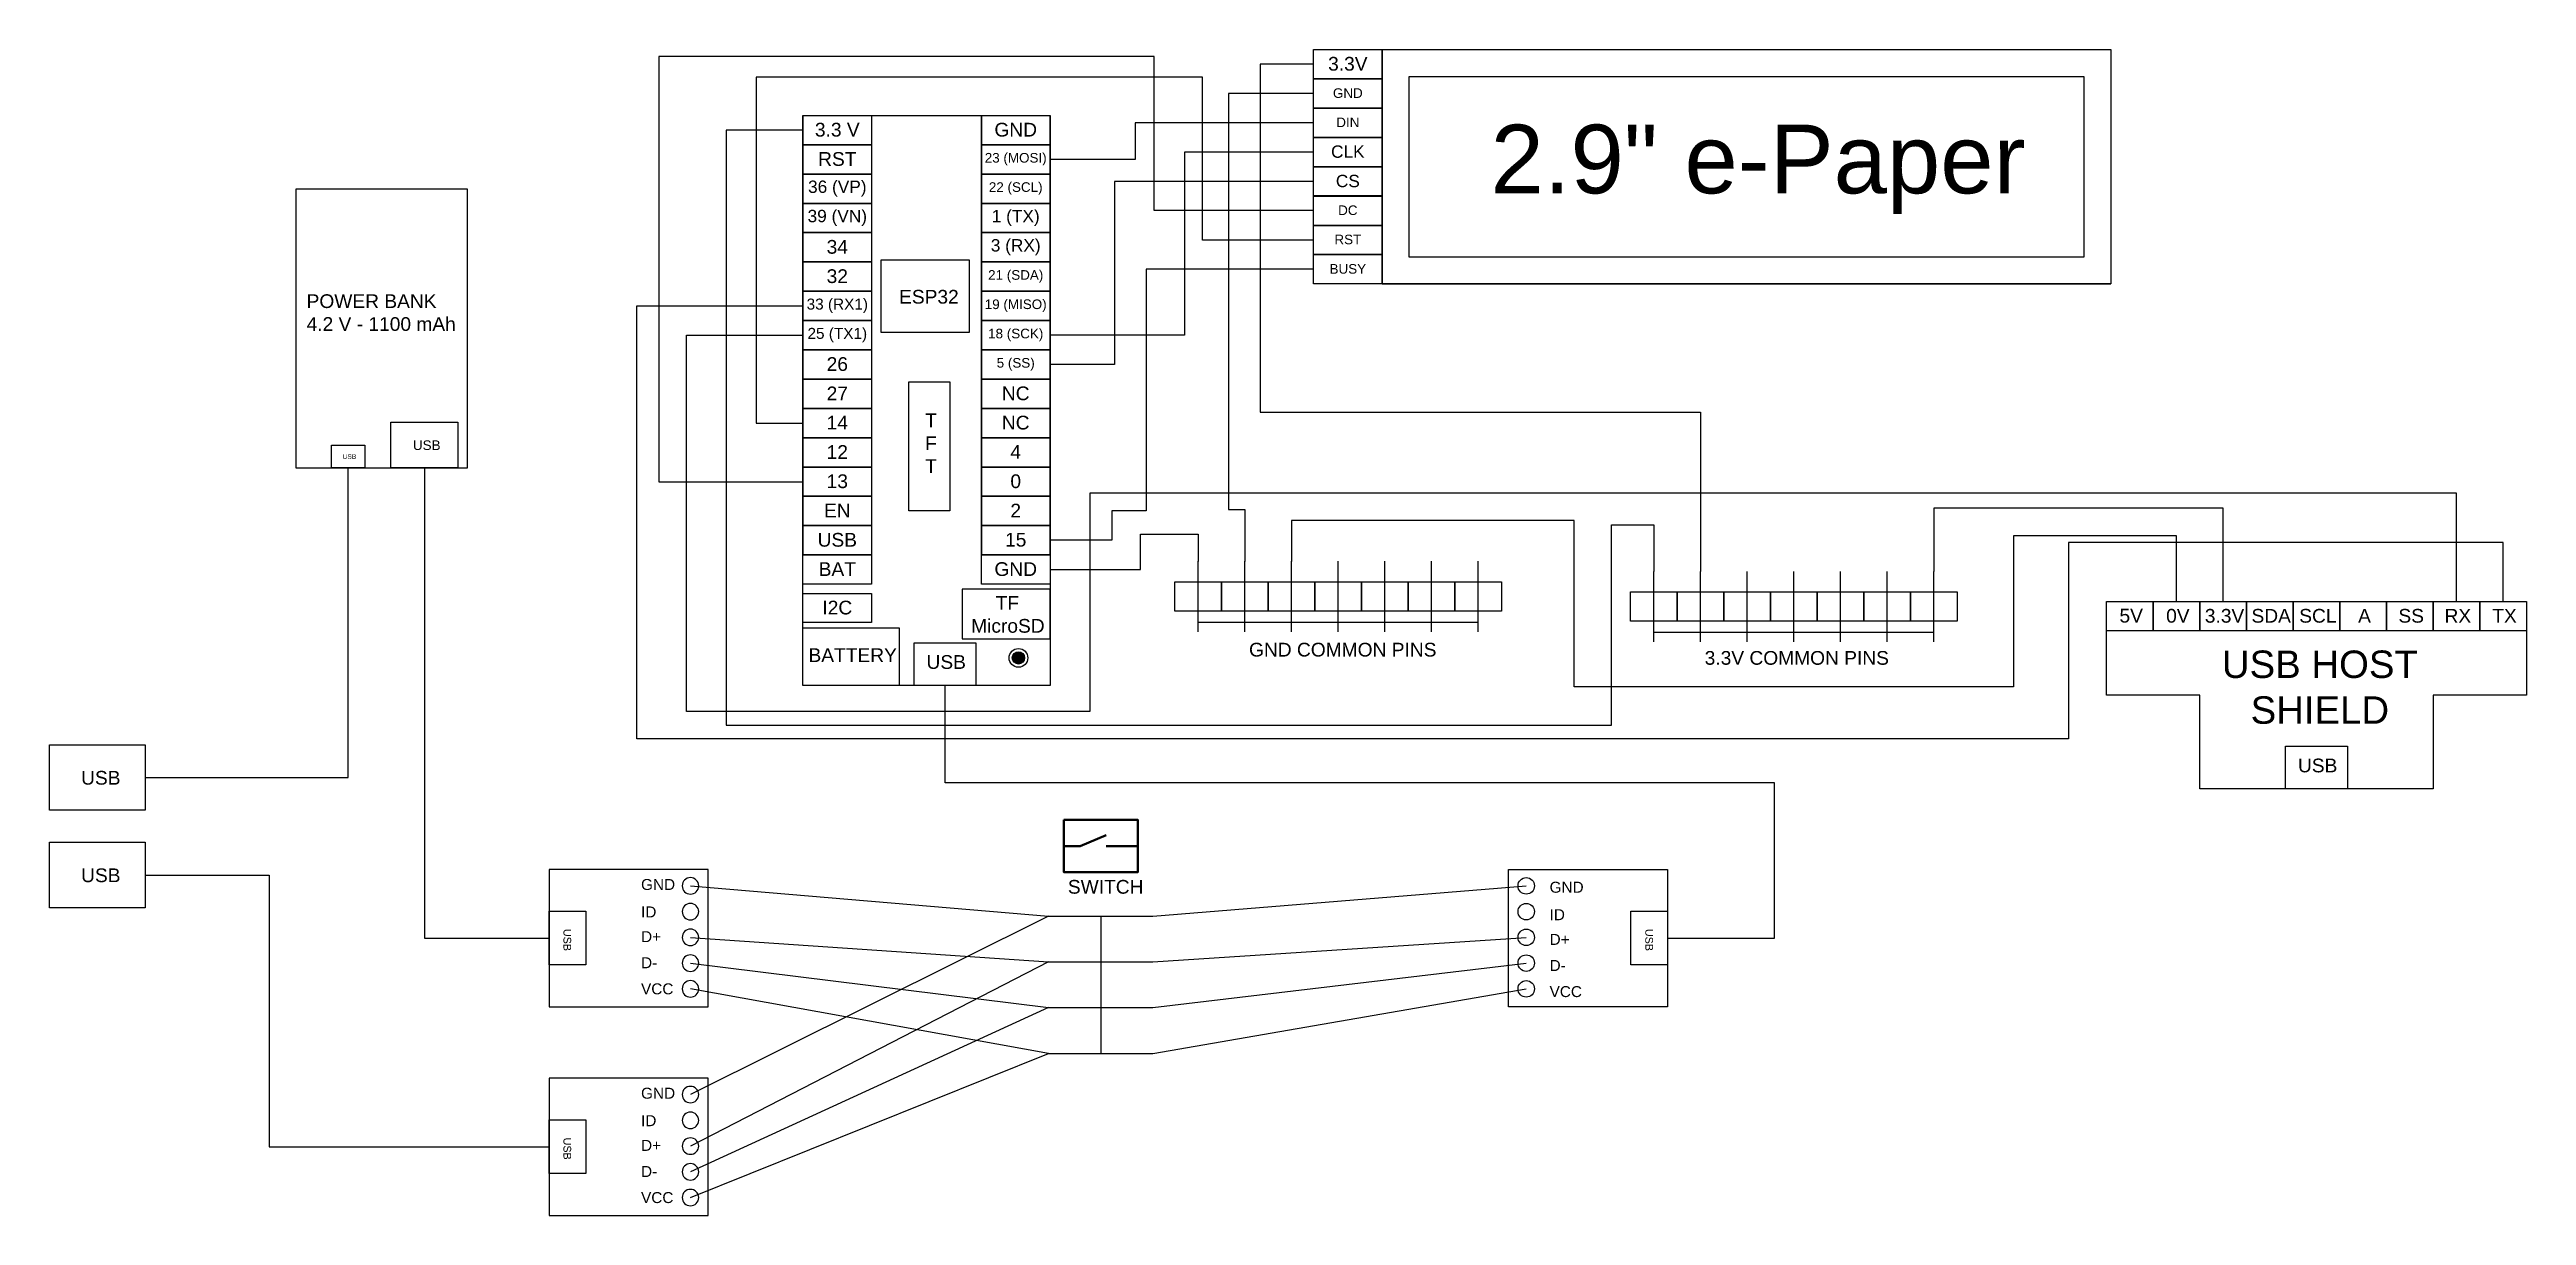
# Model space of a CAD drawing. Header units: metres. Extents: x 179 to 11979, y -3189 to 759.
# Drawn here: x 9896 to 11701, y -2943 to -2094 of the extents above; entities that cross this region are included whole.
import ezdxf
from ezdxf.enums import TextEntityAlignment as Align

# ---------------------------------------------------------------- set-up
doc = ezdxf.new("R2010")
doc.units = ezdxf.units.M
doc.header["$LTSCALE"] = 0.5
doc.layers.get('0').update_dxf_attribs({"color": 255})
doc.layers.add('COMPONENTS', color=70, linetype='Continuous')
doc.layers.add('PINS', color=255, linetype='Continuous')
doc.layers.add('WIRES', color=7, linetype='Continuous', lineweight=25)
doc.styles.get("Standard").update_dxf_attribs({"font": 'arial.ttf'})

msp = doc.modelspace()

# ---------------------------------------------------------------- texts
at = {"layer": 'COMPONENTS', "char_height": 10, "attachment_point": 1}
for s, width, insert in [('POWER BANK\\P4.2 V - 1100 mAh', 146.201, (10083.3, -2272.2)), ('GND COMMON PINS', 138.637, (10770, -2526)), ('3.3V COMMON PINS', 138.637, (11102, -2532))]:
    msp.add_mtext_dynamic_manual_height_columns(s, width=width, gutter_width=50, heights=[0], dxfattribs=dict(at, insert=insert))

# ---------------------------------------------------------------- blocks, each defined once
blk = doc.blocks.new('PIN')
blk.add_lwpolyline([(0, 0), (50, 0), (50, -21.3333), (0, -21.3333)], close=True)
blk.add_attdef('ETICHETTA', text='', height=10).set_placement((25, -10.3333), align=Align.MIDDLE)
blk = doc.blocks.new('ESP32')
at = {"layer": 'COMPONENTS'}
h = blk.add_hatch(color=256, dxfattribs=at)
h.dxf.hatch_style = 1
h.paths.add_polyline_path([(152.5279, 20, 1), (161.4721, 20, 1)])
for points in [[(0, 415), (180, 415), (180, 0), (0, 0)], [(57, 310), (121, 310), (121, 257), (57, 257)], [(77, 221), (107, 221), (107, 127), (77, 127)], [(180, 70), (116, 70), (116, 34), (180, 34)], [(70, 42), (70, 0), (0, 0), (0, 42)], [(81, 31), (126, 31), (126, 0), (81, 0)]]:
    blk.add_lwpolyline(points, close=True, dxfattribs=at)
for radius in [6.8007, 4.4721]:
    blk.add_circle((157, 20), radius, dxfattribs=at)
at = {"layer": 'PINS'}
for p, q in [((0, 415), (0, 95)), ((50, 415), (50, 95)), ((130, 415), (130, 95)), ((180, 95), (180, 415)), ((50, 393.6667), (0, 393.6667)), ((180, 393.6667), (130, 393.6667)), ((50, 372.3334), (0, 372.3334)), ((180, 372.3334), (130, 372.3334)), ((50, 351.0001), (0, 351.0001)), ((180, 351.0001), (130, 351.0001)), ((50, 329.6668), (0, 329.6668)), ((180, 329.6668), (130, 329.6668)), ((50, 308.3335), (0, 308.3335)), ((180, 308.3335), (130, 308.3335)), ((50, 287.0002), (0, 287.0002)), ((180, 287.0002), (130, 287.0002)), ((50, 265.6669), (0, 265.6669)), ((180, 265.6669), (130, 265.6669)), ((50, 244.3336), (0, 244.3336)), ((180, 244.3336), (130, 244.3336)), ((50, 223.0003), (0, 223.0003)), ((180, 223.0003), (130, 223.0003)), ((50, 201.667), (0, 201.667)), ((180, 201.667), (130, 201.667)), ((50, 180.3337), (0, 180.3337)), ((180, 180.3337), (130, 180.3337)), ((50, 159.0004), (0, 159.0004)), ((180, 159.0004), (130, 159.0004)), ((50, 137.6671), (0, 137.6671)), ((180, 137.6671), (130, 137.6671)), ((50, 116.3338), (0, 116.3338)), ((180, 116.3338), (130, 116.3338)), ((50, 95.0005), (0, 95.0005)), ((0, 95), (50, 95)), ((180, 95.0005), (130, 95.0005)), ((130, 95), (180, 95))]:
    blk.add_line(p, q, dxfattribs=at)
at = {"layer": 'COMPONENTS'}
blk.add_blockref('PIN', (0, 67.0001), dxfattribs=at).add_auto_attribs({'ETICHETTA': 'I2C'})
at = {"layer": 'PINS'}
for p, values in [((0, 415), {'ETICHETTA': '3.3 V'}), ((130, 415), {'ETICHETTA': 'GND'}), ((0, 393.6667), {'ETICHETTA': 'RST'}), ((0, 329.6668), {'ETICHETTA': '34'}), ((0, 308.3335), {'ETICHETTA': '32'}), ((0, 244.3336), {'ETICHETTA': '26'}), ((0, 223.0003), {'ETICHETTA': '27'}), ((130, 223.0003), {'ETICHETTA': 'NC'}), ((0, 201.667), {'ETICHETTA': '14'}), ((130, 201.667), {'ETICHETTA': 'NC'}), ((0, 180.3337), {'ETICHETTA': '12'}), ((130, 180.3337), {'ETICHETTA': '4'}), ((0, 159.0004), {'ETICHETTA': '13'}), ((130, 159.0004), {'ETICHETTA': '0'}), ((0, 137.6671), {'ETICHETTA': 'EN'}), ((130, 137.6671), {'ETICHETTA': '2'}), ((0, 116.3338), {'ETICHETTA': 'USB'}), ((130, 116.3338), {'ETICHETTA': '15'}), ((0, 95), {'ETICHETTA': 'BAT'}), ((130, 95), {'ETICHETTA': 'GND'})]:
    blk.add_blockref('PIN', p, dxfattribs=at).add_auto_attribs(values)
ref = blk.add_blockref('PIN', (130, 393.6667), dxfattribs=at)
ref.add_attrib('ETICHETTA', '23 (MOSI)', dxfattribs={"layer": '0', "height": 7}).set_placement((155, 383.3334), align=Align.MIDDLE)
ref = blk.add_blockref('PIN', (0, 372.3334), dxfattribs=at)
ref.add_attrib('ETICHETTA', '36 (VP)', dxfattribs={"layer": '0', "height": 9}).set_placement((25, 362.0001), align=Align.MIDDLE)
ref = blk.add_blockref('PIN', (130, 372.3334), dxfattribs=at)
ref.add_attrib('ETICHETTA', '22 (SCL)', dxfattribs={"layer": '0', "height": 7}).set_placement((155, 362.0001), align=Align.MIDDLE)
ref = blk.add_blockref('PIN', (0, 351.0001), dxfattribs=at)
ref.add_attrib('ETICHETTA', '39 (VN)', dxfattribs={"layer": '0', "height": 9}).set_placement((25, 340.6668), align=Align.MIDDLE)
ref = blk.add_blockref('PIN', (130, 351.0001), dxfattribs=at)
ref.add_attrib('ETICHETTA', '1 (TX)', dxfattribs={"layer": '0', "height": 9}).set_placement((155, 340.6668), align=Align.MIDDLE)
ref = blk.add_blockref('PIN', (130, 329.6668), dxfattribs=at)
ref.add_attrib('ETICHETTA', '3 (RX)', dxfattribs={"layer": '0', "height": 9}).set_placement((155, 319.3335), align=Align.MIDDLE)
ref = blk.add_blockref('PIN', (130, 308.3335), dxfattribs=at)
ref.add_attrib('ETICHETTA', '21 (SDA)', dxfattribs={"layer": '0', "height": 7}).set_placement((155, 298.0002), align=Align.MIDDLE)
ref = blk.add_blockref('PIN', (0, 287.0002), dxfattribs=at)
ref.add_attrib('ETICHETTA', '33 (RX1)', dxfattribs={"layer": '0', "height": 8}).set_placement((25, 276.6669), align=Align.MIDDLE)
ref = blk.add_blockref('PIN', (130, 287.0002), dxfattribs=at)
ref.add_attrib('ETICHETTA', '19 (MISO)', dxfattribs={"layer": '0', "height": 7}).set_placement((155, 276.6669), align=Align.MIDDLE)
ref = blk.add_blockref('PIN', (0, 265.6669), dxfattribs=at)
ref.add_attrib('ETICHETTA', '25 (TX1)', dxfattribs={"layer": '0', "height": 8}).set_placement((25, 255.3336), align=Align.MIDDLE)
ref = blk.add_blockref('PIN', (130, 265.6669), dxfattribs=at)
ref.add_attrib('ETICHETTA', '18 (SCK)', dxfattribs={"layer": '0', "height": 7}).set_placement((155, 255.3336), align=Align.MIDDLE)
ref = blk.add_blockref('PIN', (130, 244.3336), dxfattribs=at)
ref.add_attrib('ETICHETTA', '5 (SS)', dxfattribs={"layer": '0', "height": 7}).set_placement((155, 234.0003), align=Align.MIDDLE)
at = {"layer": 'COMPONENTS', "char_height": 10, "attachment_point": 1}
for s, width, insert in [('ESP32', 50, (70, 288)), ('T\\PF\\PT', 11, (89, 198)), ('\\pi29.35841;TF\\P\\pi11.52075;MicroSD', 74.815037, (111, 65.0077)), ('BATTERY', 30, (4, 27)), ('USB', 26, (90, 22))]:
    blk.add_mtext_dynamic_manual_height_columns(s, width=width, gutter_width=50, heights=[0], dxfattribs=dict(at, insert=insert))
blk = doc.blocks.new('SHORT_PIN')
blk.add_lwpolyline([(0, 21.3333), (34, 21.3333), (34, 0), (0, 0)], close=True)
blk.add_attdef('ETICHETTA', text='', height=10).set_placement((18, 11), align=Align.MIDDLE)
blk = doc.blocks.new('USB_HOST_SHIELD')
at = {"layer": 'COMPONENTS'}
for points in [[(238, -136.3333), (68, -136.3333), (68, -68.16665), (0, -68.16665), (0, 0), (306, 0), (306, -68.16665), (238, -68.16665)], [(130.5, -105.3333), (175.5, -105.3333), (175.5, -136.3333), (130.5, -136.3333)]]:
    blk.add_lwpolyline(points, close=True, dxfattribs=at)
at = {"layer": 'PINS'}
for p, values in [((0, -21.3333), {'ETICHETTA': '5V'}), ((34, -21.3333), {'ETICHETTA': '0V'}), ((68, -21.3333), {'ETICHETTA': '3.3V'}), ((102, -21.3333), {'ETICHETTA': 'SDA'}), ((136, -21.3333), {'ETICHETTA': 'SCL'}), ((170, -21.3333), {'ETICHETTA': 'A'}), ((204, -21.3333), {'ETICHETTA': 'SS'}), ((238, -21.3333), {'ETICHETTA': 'RX'}), ((272, -21.3333), {'ETICHETTA': 'TX'})]:
    blk.add_blockref('SHORT_PIN', p, dxfattribs=at).add_auto_attribs(values)
at = {"layer": 'COMPONENTS', "attachment_point": 1}
for s, width, insert, char_height in [('\\pi3.06657;USB HOST \\P\\pi24.0079;SHIELD', 146.2013487, (81, -35.62983), 20), ('USB', 26, (139.5, -114.3333), 10)]:
    blk.add_mtext_dynamic_manual_height_columns(s, width=width, gutter_width=50, heights=[0], dxfattribs=dict(at, insert=insert, char_height=char_height))
blk = doc.blocks.new('Parallel')
at = {"layer": 'PINS'}
for p, q in [((17, -15), (17, 36.3333)), ((51, -15), (51, 36.3333)), ((85, -15), (85, 36.3333)), ((119, -15), (119, 36.3333)), ((153, -15), (153, 36.3333)), ((187, -15), (187, 36.3333)), ((221, -15), (221, 36.3333)), ((17, -8), (221, -8))]:
    blk.add_line(p, q, dxfattribs=at)
at = {"layer": 'COMPONENTS'}
for p in [(0, 0), (34, 0), (68, 0), (102, 0), (136, 0), (170, 0), (204, 0)]:
    blk.add_blockref('SHORT_PIN', p, dxfattribs=at)
blk = doc.blocks.new('2_9_e-Paper')
blk.add_line((50, -170.7), (581, -170.7))
blk.add_lwpolyline([(0, -170.7), (0, 0), (581, 0), (581, -170.7)])
for points in [[(50, 0), (581, 0), (581, -170.7), (50, -170.7)], [(69.6, -19.6), (561.4, -19.6), (561.4, -151.1), (69.6, -151.1)]]:
    blk.add_lwpolyline(points, close=True)
at = {"layer": 'PINS'}
blk.add_blockref('PIN', (0, 0), dxfattribs=at).add_auto_attribs({'ETICHETTA': '3.3V'})
ref = blk.add_blockref('PIN', (0, -21.3), dxfattribs=at)
ref.add_attrib('ETICHETTA', 'GND', dxfattribs={"layer": '0', "height": 7}).set_placement((25, -31.7), align=Align.MIDDLE)
ref = blk.add_blockref('PIN', (0, -42.7), dxfattribs=at)
ref.add_attrib('ETICHETTA', 'DIN', dxfattribs={"layer": '0', "height": 7}).set_placement((25, -53), align=Align.MIDDLE)
ref = blk.add_blockref('PIN', (0, -64), dxfattribs=at)
ref.add_attrib('ETICHETTA', 'CLK', dxfattribs={"layer": '0', "height": 9}).set_placement((25, -74.3), align=Align.MIDDLE)
ref = blk.add_blockref('PIN', (0, -85.3), dxfattribs=at)
ref.add_attrib('ETICHETTA', 'CS', dxfattribs={"layer": '0', "height": 9}).set_placement((25, -95.7), align=Align.MIDDLE)
ref = blk.add_blockref('PIN', (0, -106.7), dxfattribs=at)
ref.add_attrib('ETICHETTA', 'DC', dxfattribs={"layer": '0', "height": 7}).set_placement((25, -117), align=Align.MIDDLE)
ref = blk.add_blockref('PIN', (0, -128), dxfattribs=at)
ref.add_attrib('ETICHETTA', 'RST', dxfattribs={"layer": '0', "height": 7}).set_placement((25, -138.3), align=Align.MIDDLE)
ref = blk.add_blockref('PIN', (0, -149.3), dxfattribs=at)
ref.add_attrib('ETICHETTA', 'BUSY', dxfattribs={"layer": '0', "height": 7}).set_placement((25, -159.7), align=Align.MIDDLE)
at = {"insert": (129, -54.7), "char_height": 50, "attachment_point": 1}
blk.add_mtext_dynamic_manual_height_columns('\\pt300;2.9" e-Paper', width=478.777, gutter_width=50, heights=[0], dxfattribs=at)
blk = doc.blocks.new('USB_H')
at = {"layer": 'COMPONENTS'}
blk.add_lwpolyline([(0, 47.7), (69.7, 47.7), (69.7, 0), (0, 0)], close=True, dxfattribs=at)
at = {"layer": 'COMPONENTS', "insert": (23, 28.7), "char_height": 10, "attachment_point": 1}
blk.add_mtext_dynamic_manual_height_columns('USB', width=26, gutter_width=50, heights=[0], dxfattribs=at)
blk = doc.blocks.new('USB_V')
at = {"layer": 'COMPONENTS'}
blk.add_lwpolyline([(47.7, 69.7), (47.7, 0), (0, 0), (0, 69.7)], close=True, dxfattribs=at)
at = {"layer": 'COMPONENTS', "insert": (28.7, 46.7), "char_height": 10, "attachment_point": 1, "rotation": 270}
blk.add_mtext_dynamic_manual_height_columns('USB', width=26, gutter_width=50, heights=[0], dxfattribs=at)
blk = doc.blocks.new('*U25')
at = {"layer": 'COMPONENTS'}
blk.add_circle((0, 0), 6, dxfattribs=at)
blk = doc.blocks.new('*U26')
at = {"layer": 'COMPONENTS', "color": 0, "linetype": 'ByBlock', "lineweight": -2, "transparency": 16777216}
for p in [(0, 0), (0, -18.75), (0, -37.5), (0, -56.25), (0, -75)]:
    blk.add_blockref('*U25', p, dxfattribs=at)
blk = doc.blocks.new('Mini_USB')
at = {"layer": 'COMPONENTS'}
blk.add_lwpolyline([(11092, -2763), (10976, -2763), (10976, -2863), (11092, -2863)], close=True, dxfattribs=at)
at = {"layer": 'COMPONENTS', "xscale": -1}
blk.add_blockref('*U26', (11079, -2775), dxfattribs=at)
at = {"layer": 'COMPONENTS', "xscale": 0.5599999999999999, "yscale": 0.5599999999999999, "zscale": 0.5599999999999999}
blk.add_blockref('USB_V', (10976, -2832.5), dxfattribs=at)
at = {"layer": 'COMPONENTS', "char_height": 8, "attachment_point": 1}
for s, insert in [('GND', (11043, -2770)), ('ID', (11043, -2790)), ('D+', (11043, -2808)), ('D-', (11043, -2827)), ('VCC', (11043, -2846))]:
    blk.add_mtext_dynamic_manual_height_columns(s, width=14, gutter_width=50, heights=[0], dxfattribs=dict(at, insert=insert))
blk = doc.blocks.new('*U30')
at = {"layer": 'COMPONENTS'}
blk.add_circle((0, 0), 6, dxfattribs=at)
blk = doc.blocks.new('*U31')
at = {"layer": 'COMPONENTS', "color": 0, "linetype": 'ByBlock', "lineweight": -2, "transparency": 16777216}
for p in [(0, 0), (0, -18.75), (0, -37.5), (0, -56.25), (0, -75)]:
    blk.add_blockref('*U30', p, dxfattribs=at)
blk = doc.blocks.new('MiniUSB_2')
at = {"layer": 'COMPONENTS'}
blk.add_lwpolyline([(0, 100), (116, 100), (116, 0), (0, 0)], close=True, dxfattribs=at)
blk.add_blockref('*U31', (13, 88), dxfattribs=at)
at = {"layer": 'COMPONENTS', "xscale": 0.5599999999999999, "yscale": 0.5599999999999999, "zscale": 0.5599999999999999}
blk.add_blockref('USB_V', (89.3, 30.5), dxfattribs=at)
at = {"layer": 'COMPONENTS', "char_height": 8, "attachment_point": 1}
for s, insert in [('GND', (30, 91)), ('ID', (30, 71)), ('D+', (30, 53)), ('D-', (30, 34)), ('VCC', (30, 15))]:
    blk.add_mtext_dynamic_manual_height_columns(s, width=14, gutter_width=50, heights=[0], dxfattribs=dict(at, insert=insert))
blk = doc.blocks.new('Switch')
at = {"layer": 'WIRES', "color": 0, "lineweight": 40}
for p, q in [((-42, -18.5), (-23, -10.5)), ((-54, -18.5), (-42, -18.5)), ((-23, -18.5), (0, -18.5))]:
    blk.add_line(p, q, dxfattribs=at)
blk.add_lwpolyline([(-54, 0.5), (0, 0.5), (0, -37.5), (-54, -37.5)], close=True, dxfattribs=at)
at = {"layer": 'COMPONENTS', "color": 0, "insert": (-51, -43.2), "char_height": 10, "attachment_point": 1}
blk.add_mtext_dynamic_manual_height_columns('SWITCH', width=146.201, gutter_width=50, heights=[0], dxfattribs=at)
blk = doc.blocks.new('Multi_SWITCH')
at = {"layer": 'WIRES', "color": 1}
for p, q in [((-38, 0), (38, 0)), ((0, 0), (0, -100)), ((-38, -33.3), (38, -33.3)), ((-38, -66.7), (38, -66.7)), ((-38, -100), (38, -100))]:
    blk.add_line(p, q, dxfattribs=at)
blk.add_blockref('Switch', (27, 69.5), dxfattribs=at)

# ---------------------------------------------------------------- linework, layer by layer
at = {"layer": 'COMPONENTS'}
msp.add_lwpolyline([(10200.5, -2195.7), (10075.5, -2195.7), (10075.5, -2398.7), (10200.5, -2398.7)], close=True, dxfattribs=at)
at = {"layer": 'WIRES', "color": 18, "true_color": 0x000000}
for p, q in [((10691, -2472.7), (10691, -2447)), ((10691, -2447), (10733, -2447)), ((10733, -2447), (10733, -2466.7)), ((10625, -2472.7), (10691, -2472.7))]:
    msp.add_line(p, q, dxfattribs=at)
at = {"layer": 'WIRES'}
for p, q in [((10548.5, -2628), (10548.5, -2557)), ((11153, -2628), (10548.5, -2628)), ((11153, -2741), (11153, -2628)), ((11075, -2741), (11153, -2741)), ((10363, -2759.2), (10624, -2791.7)), ((10700, -2791.7), (10972, -2759.2)), ((10624, -2791.7), (10363, -2911.2))]:
    msp.add_line(p, q, dxfattribs=at)
at = {"layer": 'WIRES', "color": 251, "true_color": 0x636466}
for p, q in [((10363, -2703), (10624, -2725)), ((10700, -2725), (10972, -2703)), ((10624, -2725), (10363, -2855))]:
    msp.add_line(p, q, dxfattribs=at)
at = {"layer": 'WIRES', "color": 114, "true_color": 0x139b48}
for p, q in [((10363, -2740.5), (10624, -2758.3)), ((10700, -2758.3), (10972, -2740.5)), ((10624, -2758.3), (10363, -2892.5))]:
    msp.add_line(p, q, dxfattribs=at)
at = {"layer": 'WIRES', "color": 242, "true_color": 0xcd2027}
for p, q in [((10624, -2825), (10363, -2778)), ((10700, -2825), (10972, -2778)), ((10363, -2930), (10624, -2825))]:
    msp.add_line(p, q, dxfattribs=at)
at = {"layer": 'WIRES', "color": 114, "true_color": 0x139b48}
msp.add_lwpolyline([(10817, -2211.3), (10701, -2211.3), (10701, -2099), (10340, -2099), (10340, -2408.7), (10445, -2408.7)], dxfattribs=at)
at = {"layer": 'WIRES', "color": 242, "true_color": 0xcd2027}
for points in [[(10817, -2104.7), (10778, -2104.7), (10778, -2358), (11099, -2358), (11099, -2474)], [(10445, -2152.7), (10389, -2152.7), (10389, -2586), (11034, -2586), (11034, -2440), (11065, -2440), (11065, -2474)]]:
    msp.add_lwpolyline(points, dxfattribs=at)
at = {"layer": 'WIRES', "color": 9, "true_color": 0xc7c8ca}
msp.add_lwpolyline([(10817, -2232.7), (10736, -2232.7), (10736, -2114), (10411, -2114), (10411, -2366), (10445, -2366)], dxfattribs=at)
at = {"layer": 'WIRES', "color": 18, "true_color": 0x000000}
for points in [[(10817, -2126), (10755, -2126), (10755, -2429), (10767, -2429), (10767, -2466.7)], [(11445.8, -2496), (11445.8, -2448), (11327, -2448), (11327, -2558), (11007, -2558), (11007, -2437), (10801, -2437), (10801, -2466.7)]]:
    msp.add_lwpolyline(points, dxfattribs=at)
at = {"layer": 'WIRES', "color": 152, "true_color": 0x2776bb}
msp.add_lwpolyline([(10817, -2147.3), (10687, -2147.3), (10687, -2174), (10625, -2174)], dxfattribs=at)
at = {"layer": 'WIRES', "color": 40, "true_color": 0xf8d731}
msp.add_lwpolyline([(10817, -2168.7), (10723, -2168.7), (10723, -2302), (10625, -2302)], dxfattribs=at)
at = {"layer": 'WIRES', "color": 32, "true_color": 0xcd6928}
msp.add_lwpolyline([(10817, -2190), (10672, -2190), (10672, -2323.3), (10625, -2323.3)], dxfattribs=at)
at = {"layer": 'WIRES', "color": 219, "true_color": 0x642165}
msp.add_lwpolyline([(10817, -2254), (10695, -2254), (10695, -2430), (10670, -2430), (10670, -2451.3), (10625, -2451.3)], dxfattribs=at)
at = {"layer": 'WIRES', "color": 30, "true_color": 0xf26722}
msp.add_lwpolyline([(11683.8, -2496), (11683.8, -2453), (11367, -2453), (11367, -2596), (10324, -2596), (10324, -2280.7), (10445, -2280.7)], dxfattribs=at)
at = {"layer": 'WIRES', "color": 251, "true_color": 0x636466}
msp.add_lwpolyline([(11649.8, -2496), (11649.8, -2417), (10654, -2417), (10654, -2576), (10360, -2576), (10360, -2302), (10445, -2302)], dxfattribs=at)
at = {"layer": 'WIRES'}
for points in [[(9965.7, -2624.2), (10113.6, -2624.2), (10113.6, -2398.7)], [(10169.1, -2398.7), (10169.1, -2741), (10260, -2741)], [(9965.7, -2695.2), (10056, -2695.2), (10056, -2893), (10260, -2893)]]:
    msp.add_lwpolyline(points, dxfattribs=at)
at = {"layer": 'WIRES', "color": 254, "true_color": 0xdadbdc}
msp.add_lwpolyline([(11479.8, -2496), (11479.8, -2428), (11269, -2428), (11269, -2474)], dxfattribs=at)

# ---------------------------------------------------------------- block references
for name, p in [('ESP32', (10445, -2557)), ('Parallel', (10716, -2503)), ('Parallel', (11048, -2510.3)), ('USB_HOST_SHIELD', (11394.8, -2496))]:
    msp.add_blockref(name, p)
at = {"layer": 'COMPONENTS'}
for name, p in [('2_9_e-Paper', (10817, -2094)), ('USB_H', (9896, -2648)), ('USB_H', (9896, -2719)), ('Mini_USB', (-716, 72)), ('Mini_USB', (-716, -80))]:
    msp.add_blockref(name, p, dxfattribs=at)
for p, xscale, yscale, zscale in [((10101.4, -2398.7), 0.35, 0.35, 0.35), ((10144.7, -2398.7), 0.7, 0.7, 0.7)]:
    msp.add_blockref('USB_H', p, dxfattribs=dict(at, xscale=xscale, yscale=yscale, zscale=zscale))
at = {"layer": 'WIRES'}
for name, p in [('Multi_SWITCH', (10662, -2725)), ('MiniUSB_2', (10959, -2791))]:
    msp.add_blockref(name, p, dxfattribs=at)

msp.set_redraw_order([(e.dxf.handle, doc.entitydb.next_handle()) for e in msp.query("TEXT MTEXT ATTDEF DIMENSION ARC_DIMENSION")])  # texts and dimensions are drawn at this point

doc.saveas('drawing.dxf')
